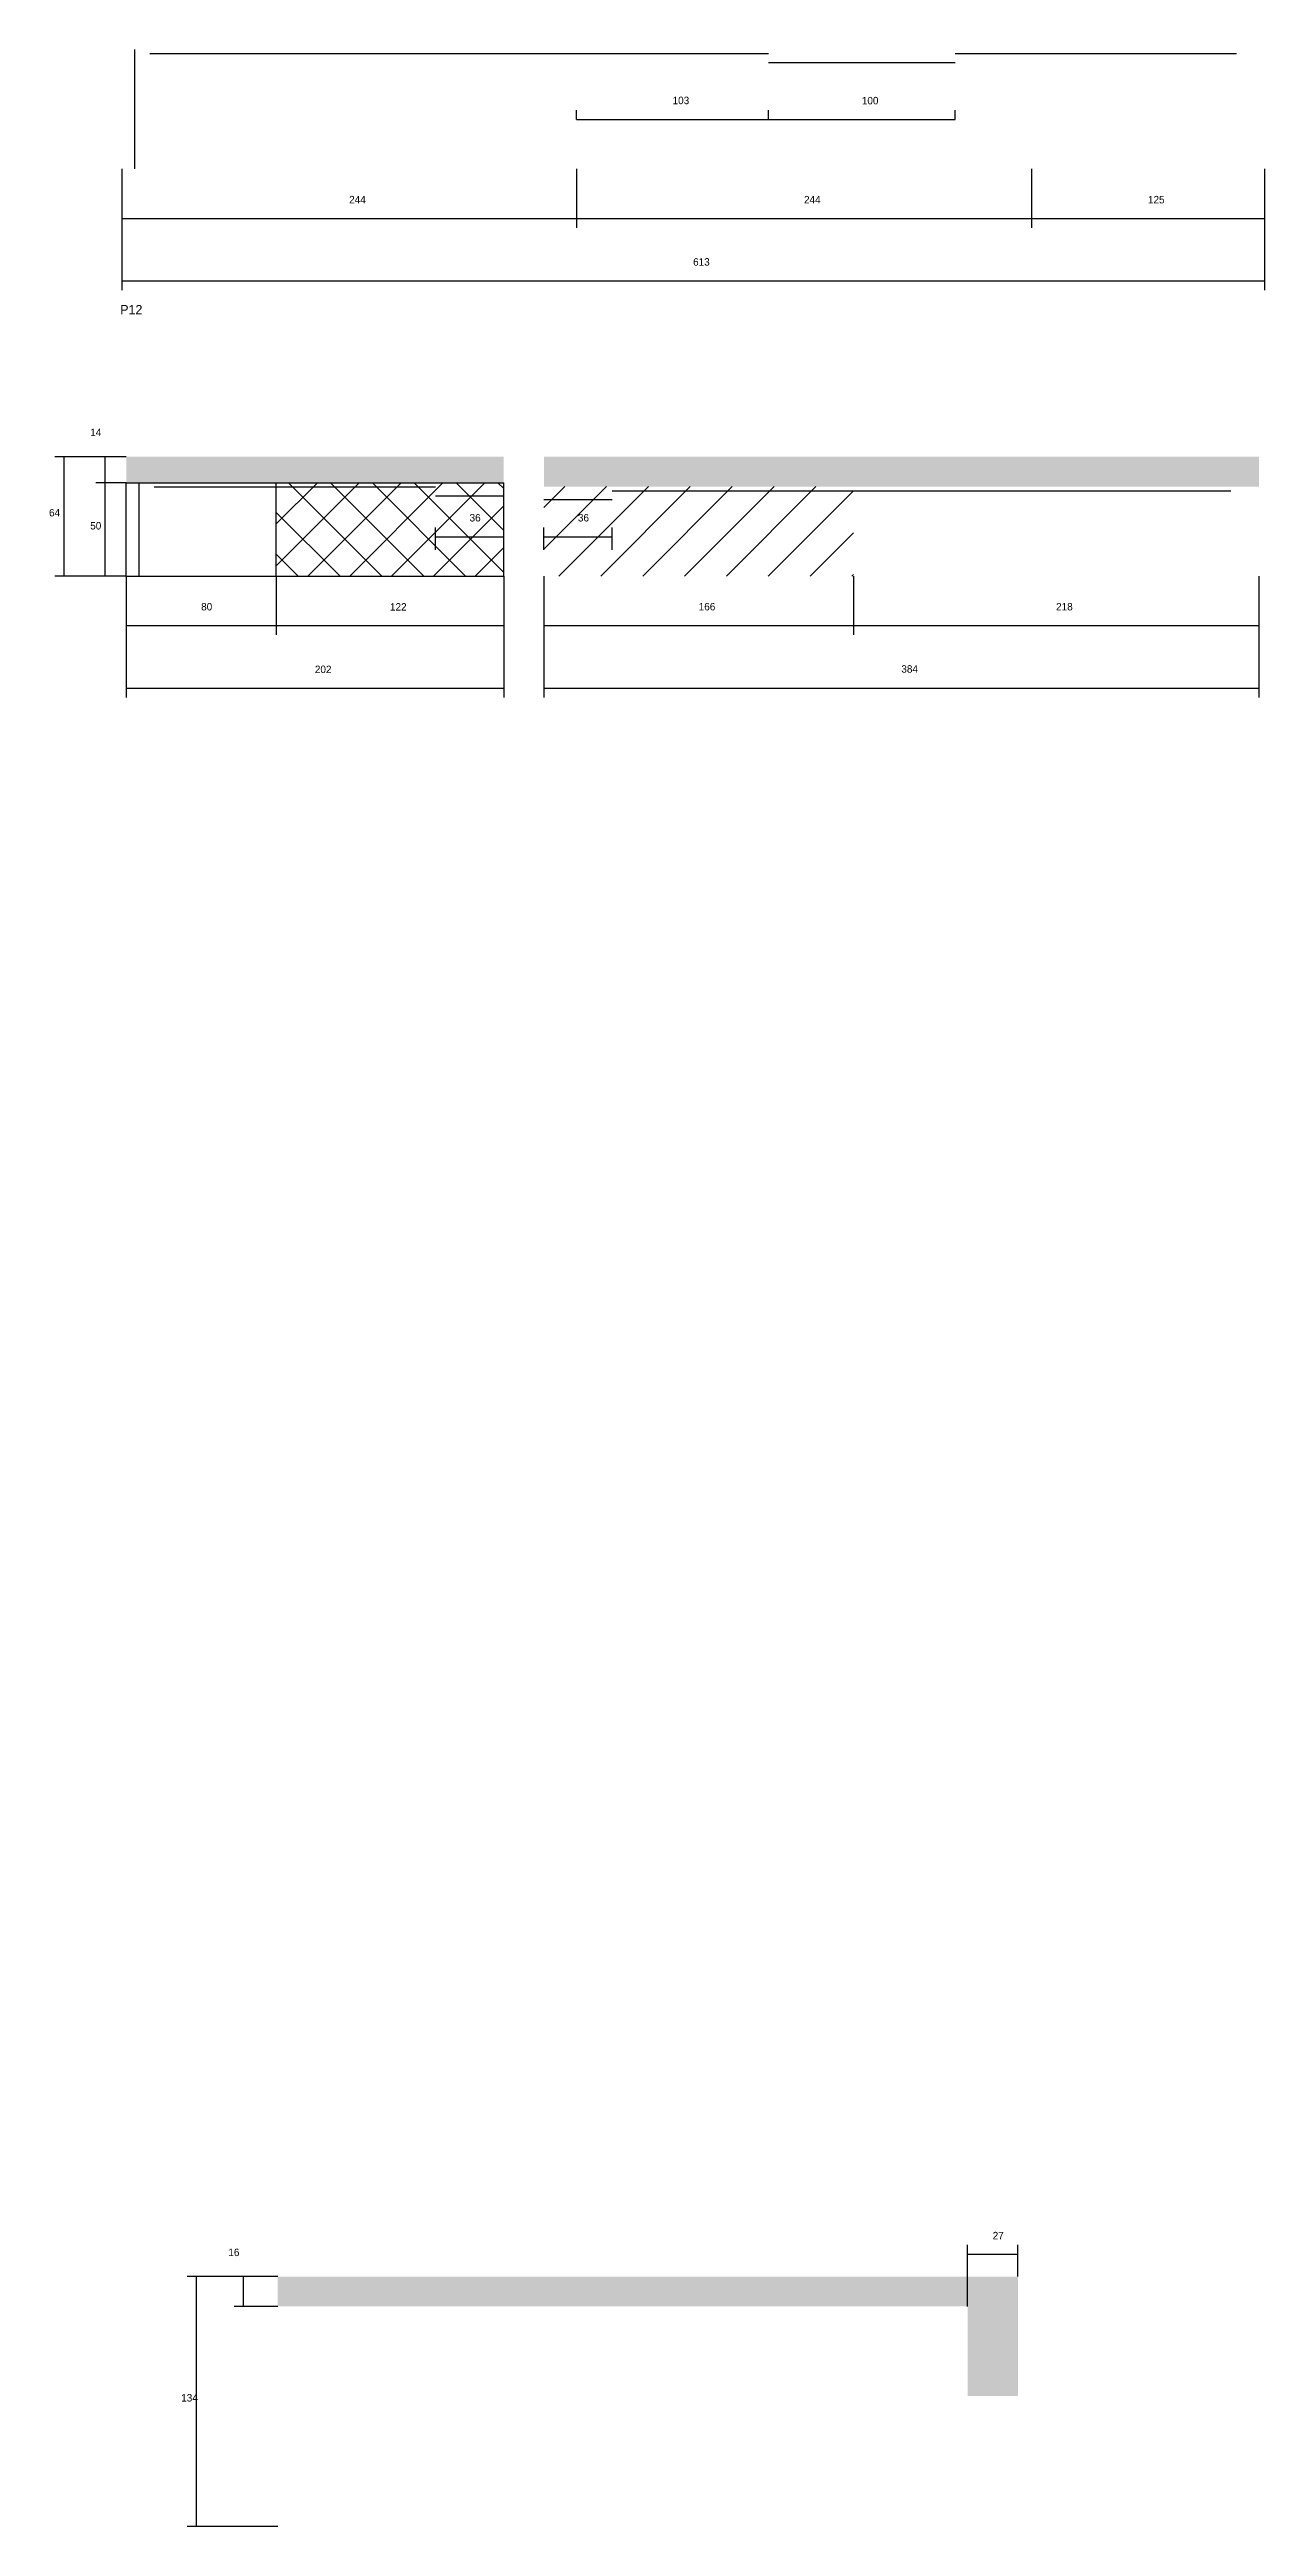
# Model space of a CAD drawing. Header units: metres. Extents: x 4890 to 7004, y 9014 to 10343.
# Drawn here: x 6352 to 7004, y 9014 to 10343 of the extents above; entities that cross this region are included whole.
import ezdxf

# ---------------------------------------------------------------- set-up
doc = ezdxf.new("R2010")
doc.units = ezdxf.units.M
for name, color, linetype in [('COTA', 241, 'Continuous'), ('NOMENCLATURA', 7, 'Continuous'), ('Painéis', 200, 'Continuous'), ('REAPROVEITAMENTO', 251, 'Continuous'), ('SARR_2.2x7', 40, 'Continuous')]:
    doc.layers.add(name, color=color, linetype=linetype)

msp = doc.modelspace()

# ---------------------------------------------------------------- texts
at = {"layer": 'COTA'}
for s, p in [('244', (6513, 10260.4)), ('244', (6757, 10260.4)), ('125', (6941.5, 10260.4)), ('613', (6697.5, 10227)), ('36', (6577.6, 10089.8)), ('36', (6635.7, 10089.8)), ('80', (6433.6, 10042.1)), ('122', (6534.9, 10042)), ('166', (6700.5, 10042.1)), ('218', (6892.2, 10042.1)), ('202', (6494.6, 10008.5)), ('384', (6809.2, 10008.7)), ('27', (6858.2, 9168.5))]:
    msp.add_text(s, height=4, dxfattribs=at).set_placement(p)
at = {"layer": 'NOMENCLATURA'}
msp.add_text('P12', height=5, dxfattribs=at).set_placement((6390.2, 10200.9))
at = {"layer": 'Painéis'}
for s, p in [('103', (6686.5, 10313.6)), ('100', (6788, 10313.5)), ('14', (6374.1, 10135.6)), ('64', (6352, 10092.5)), ('50', (6374.1, 10085.5)), ('16', (6448.2, 9159.5)), ('134', (6422.9, 9081.5))]:
    msp.add_text(s, height=4, dxfattribs=at).set_placement(p)

# ---------------------------------------------------------------- hatches: boundary and pattern name
at = {"layer": 'COTA'}
h = msp.add_hatch(dxfattribs=at)
h.set_pattern_fill('AR-CONC', scale=0.03)
h.paths.add_polyline_path([(6393.4, 10110.5), (6393.4, 10124.5), (6393.4, 10124.5), (6595.9, 10124.5), (6595.9, 10124.5), (6595.9, 10110.5), (6595.9, 10110.5), (6393.4, 10110.5)])
h = msp.add_hatch(dxfattribs=at)
h.set_pattern_fill('AR-CONC', scale=0.03)
h.paths.add_polyline_path([(6617.5, 10124.5), (7001, 10124.5), (7001, 10124.5), (7001, 10108.5), (7001, 10108.5), (6617.5, 10108.5), (6617.5, 10108.5), (6617.5, 10124.5)])
h = msp.add_hatch(dxfattribs=at)
h.set_pattern_fill('AR-CONC', scale=0.03)
h.paths.add_polyline_path([(6871.7, 9084.5), (6871.7, 9148.5), (6871.7, 9148.5), (6474.7, 9148.5), (6474.7, 9148.5), (6474.7, 9132.5), (6474.7, 9132.5), (6844.7, 9132.5), (6844.7, 9132.5), (6844.7, 9084.5), (6844.7, 9084.5), (6871.7, 9084.5)])
at = {"layer": 'REAPROVEITAMENTO'}
h = msp.add_hatch(dxfattribs=at)
h.set_pattern_fill('ANSI37', scale=5)
h.paths.add_polyline_path([(6473.9, 10110.5), (6473.9, 10060.5), (6473.9, 10060.5), (6595.9, 10060.5), (6595.9, 10060.5), (6595.9, 10110.5), (6595.9, 10110.5), (6473.9, 10110.5)])
h = msp.add_hatch(dxfattribs=at)
h.set_pattern_fill('ANSI31', scale=5)
h.paths.add_polyline_path([(6617.5, 10108.5), (6617.5, 10060.5), (6617.5, 10060.5), (6783.5, 10060.5), (6783.5, 10060.5), (6783.5, 10108.5), (6783.5, 10108.5), (6617.5, 10108.5)])

# ---------------------------------------------------------------- linework, layer by layer
at = {"layer": 'COTA'}
for p, q in [((6391, 10278.9), (6391, 10247.3)), ((6391, 10278.9), (6391, 10213.8)), ((6635, 10278.9), (6635, 10247.3)), ((6635, 10278.9), (6635, 10247.3)), ((6879, 10278.9), (6879, 10247.3)), ((6879, 10278.9), (6879, 10247.3)), ((7004, 10278.9), (7004, 10247.3)), ((7004, 10278.9), (7004, 10213.8)), ((6391, 10252.3), (6635, 10252.3)), ((6635, 10252.3), (6879, 10252.3)), ((6879, 10252.3), (7004, 10252.3)), ((6391, 10218.8), (7004, 10218.8)), ((6559.4, 10074.5), (6559.4, 10086.5)), ((6595.9, 10074.5), (6595.9, 10086.5)), ((6617.5, 10074.5), (6617.5, 10086.5)), ((6654, 10074.5), (6654, 10086.5)), ((6559.4, 10081.5), (6595.9, 10081.5)), ((6617.5, 10081.5), (6654, 10081.5)), ((6393.4, 10060.5), (6393.4, 10029)), ((6393.4, 10060.5), (6393.4, 9995.4)), ((6473.9, 10060.5), (6473.9, 10029)), ((6473.9, 10060.5), (6473.9, 10029)), ((6595.9, 10060.5), (6595.9, 10029)), ((6595.9, 10060.5), (6595.9, 9995.4)), ((6617.5, 10060.5), (6617.5, 10029)), ((6617.5, 10060.5), (6617.5, 9995.4)), ((6783.5, 10060.5), (6783.5, 10029)), ((6783.5, 10060.5), (6783.5, 10029)), ((7001, 10060.5), (7001, 10029)), ((7001, 10060.5), (7001, 9995.4)), ((6393.4, 10034), (6473.9, 10034)), ((6473.9, 10034), (6595.9, 10034)), ((6617.5, 10034), (6783.5, 10034)), ((6783.5, 10034), (7001, 10034)), ((6393.4, 10000.4), (6595.9, 10000.4)), ((6617.5, 10000.4), (7001, 10000.4)), ((6844.7, 9132.5), (6844.7, 9165.5)), ((6844.7, 9160.5), (6871.7, 9160.5)), ((6871.7, 9148.5), (6871.7, 9165.5))]:
    msp.add_line(p, q, dxfattribs=at)
at = {"layer": 'Painéis'}
for p, q in [((6635, 10305.4), (6635, 10310.4)), ((6738, 10305.4), (6738, 10310.4)), ((6738, 10305.4), (6738, 10310.4)), ((6838, 10305.4), (6838, 10310.4)), ((6635, 10305.4), (6738, 10305.4)), ((6738, 10305.4), (6838, 10305.4)), ((6393.4, 10124.5), (6355.1, 10124.5)), ((6360.1, 10060.5), (6360.1, 10124.5)), ((6393.4, 10124.5), (6377.2, 10124.5)), ((6382.2, 10110.5), (6382.2, 10124.5)), ((6393.4, 10110.5), (6377.2, 10110.5)), ((6393.4, 10110.5), (6377.2, 10110.5)), ((6382.2, 10060.5), (6382.2, 10110.5)), ((6393.4, 10110.5), (6595.9, 10110.5)), ((6393.4, 10060.5), (6393.4, 10110.5)), ((6473.9, 10060.5), (6473.9, 10110.5)), ((6595.9, 10060.5), (6595.9, 10110.5)), ((6393.4, 10060.5), (6355.1, 10060.5)), ((6393.4, 10060.5), (6377.2, 10060.5)), ((6393.4, 10060.5), (6595.9, 10060.5)), ((6474.7, 9148.5), (6426.1, 9148.5)), ((6431.1, 9014.5), (6431.1, 9148.5)), ((6474.7, 9148.5), (6451.3, 9148.5)), ((6456.3, 9132.5), (6456.3, 9148.5)), ((6474.7, 9132.5), (6451.3, 9132.5)), ((6474.7, 9014.5), (6426.1, 9014.5))]:
    msp.add_line(p, q, dxfattribs=at)
at = {"layer": 'SARR_2.2x7'}
for p, q in [((6398, 10278.9), (6398, 10342.9)), ((6406, 10340.7), (6635, 10340.7)), ((6635, 10340.7), (6738, 10340.7)), ((6738, 10335.9), (6838, 10335.9)), ((6838, 10340.7), (6879, 10340.7)), ((6879, 10340.7), (6989, 10340.7)), ((6400.4, 10060.5), (6400.4, 10110.5)), ((6408.4, 10108.3), (6473.9, 10108.3)), ((6473.9, 10108.3), (6559.4, 10108.3)), ((6559.4, 10103.5), (6595.9, 10103.5)), ((6617.5, 10101.5), (6654, 10101.5)), ((6654, 10106.3), (6783.5, 10106.3)), ((6783.5, 10106.3), (6986, 10106.3))]:
    msp.add_line(p, q, dxfattribs=at)

msp.set_redraw_order([(e.dxf.handle, doc.entitydb.next_handle()) for e in msp.query("TEXT MTEXT ATTDEF DIMENSION ARC_DIMENSION")])  # texts and dimensions are drawn at this point

doc.saveas('drawing.dxf')
